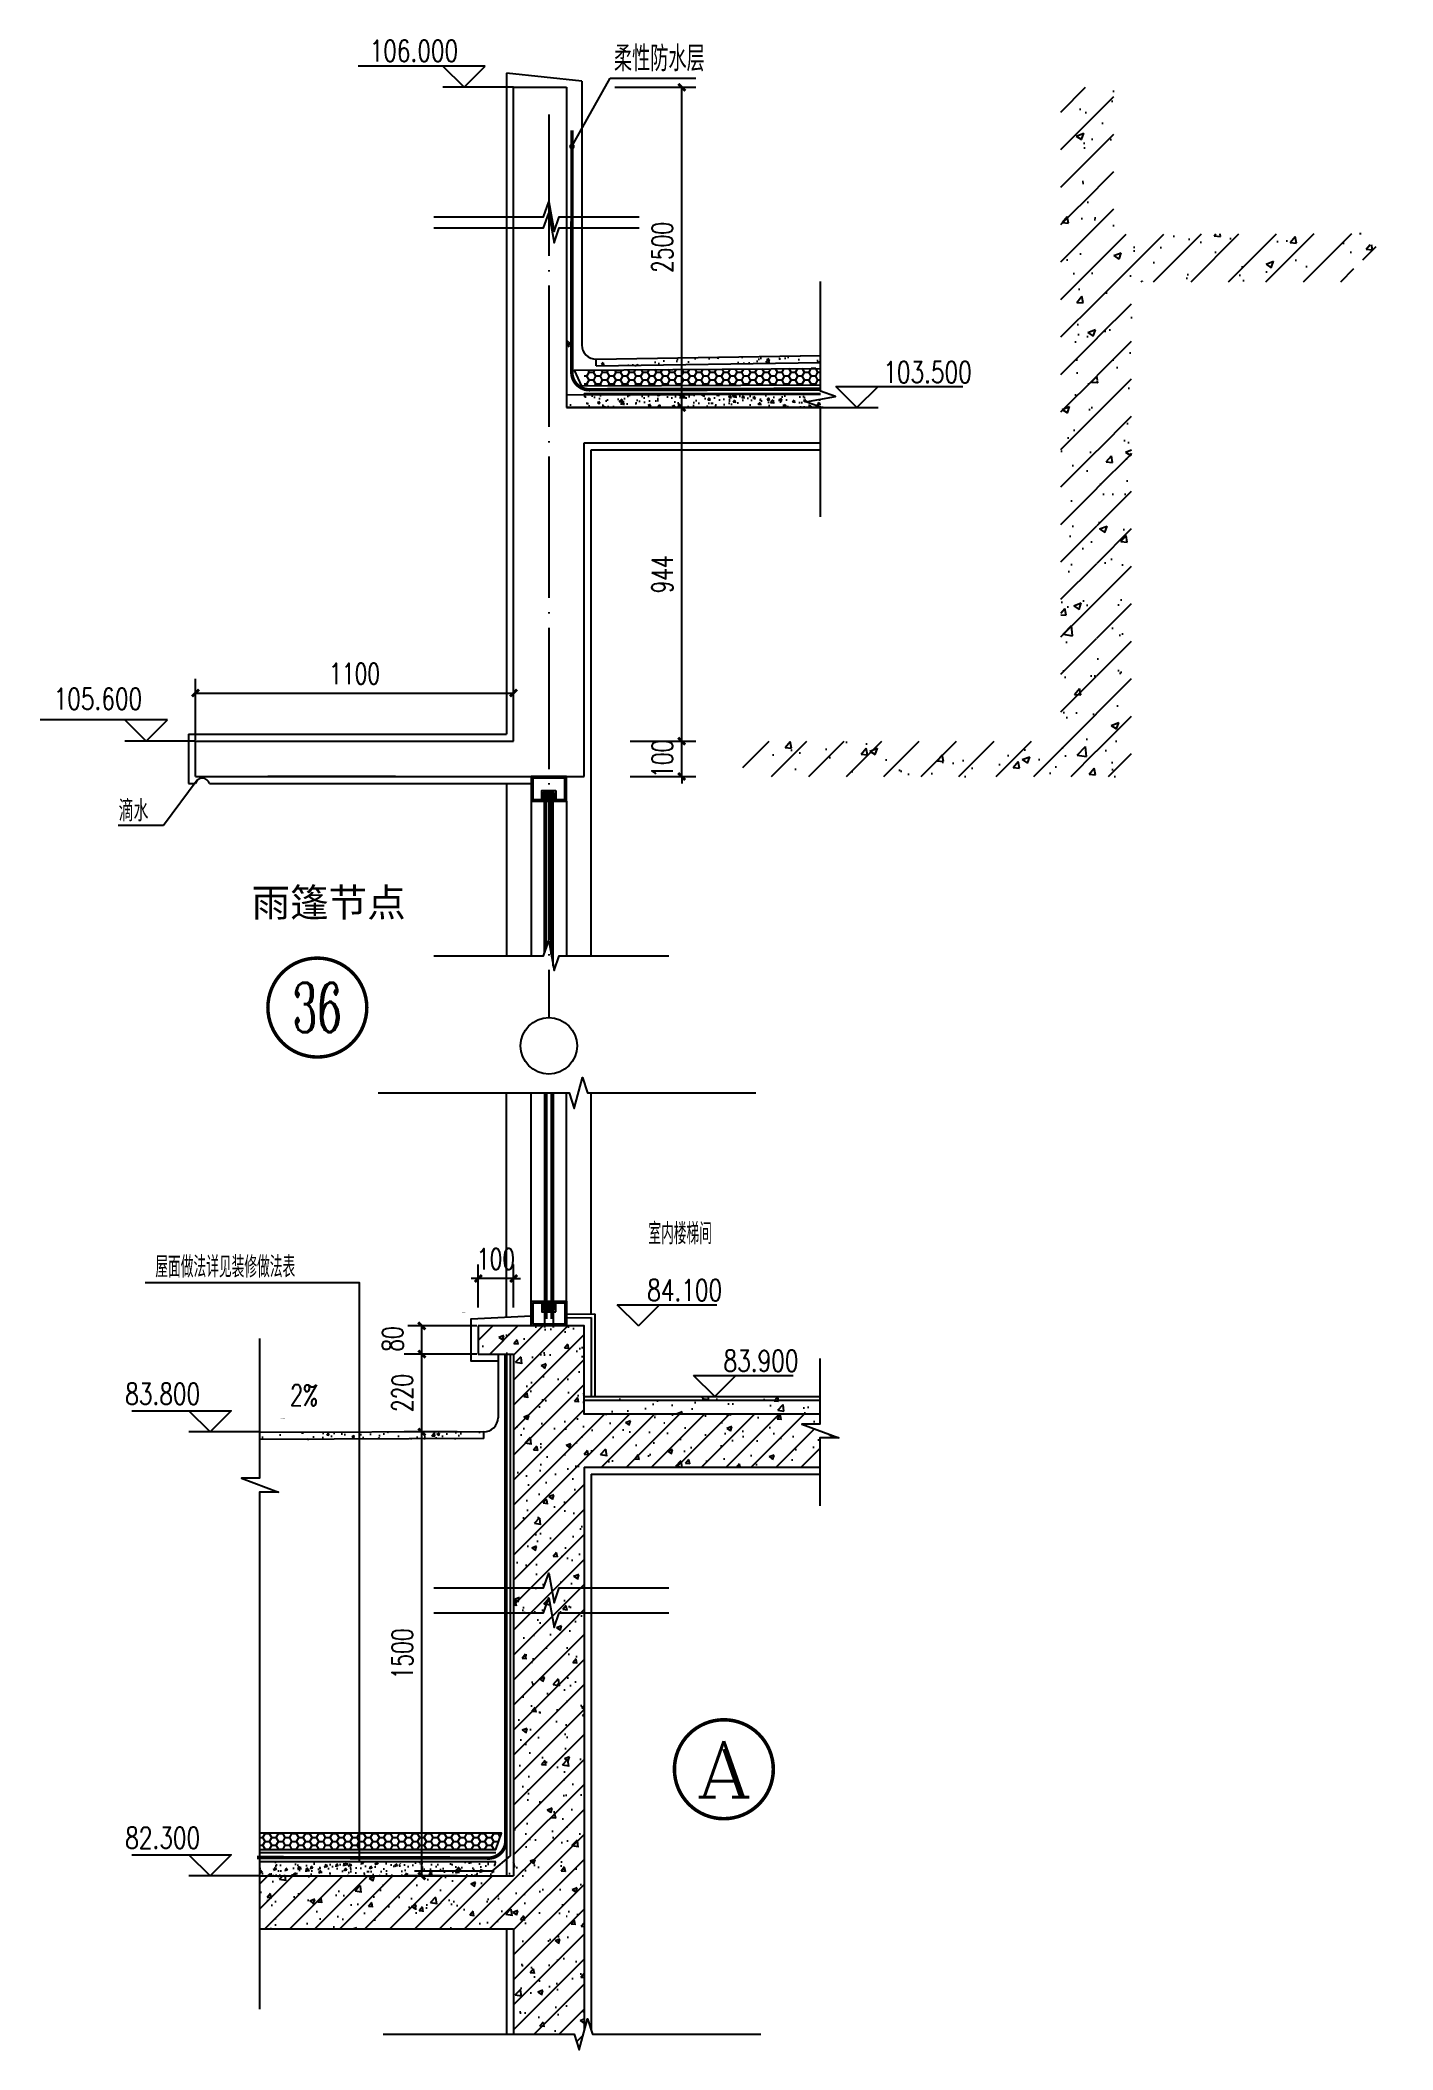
# Model space of a CAD drawing. Extents: x 1980812 to 2578970, y -669191 to 284498.
# Drawn here: x 2082098 to 2085927, y -518282 to -512595 of the extents above; entities that cross this region are included whole.
import ezdxf
from ezdxf.enums import TextEntityAlignment as Align

# ---------------------------------------------------------------- set-up
doc = ezdxf.new("R2010")
doc.units = 0
doc.header["$LTSCALE"] = 1000
doc.header["$MEASUREMENT"] = 0
for name, pattern in [('CONTINOUS', [0]), ('DASH', [0.35, 0.25, -0.1]), ('DOTE', [2.42, 2, -0.2, 0.02, -0.2])]:
    doc.linetypes.add(name, pattern=pattern)
for name, color, linetype in [('0-WALL', 7, 'Continuous'), ('0-填充(节点)', 181, 'Continuous'), ('0-节点(单玻铝板石材)', 31, 'Continuous'), ('0-节点填充', 200, 'Continuous'), ('AXIS', 3, 'Continuous'), ('BH', 191, 'Continuous'), ('DIM_ELEV', 3, 'Continuous'), ('DIM_IDEN', 3, 'Continuous'), ('DIM_LEAD', 3, 'Continuous'), ('DIM_SYMB', 3, 'Continuous'), ('dote', 1, 'DOTE'), ('PUB_DIM', 3, 'Continuous'), ('PUB_TEXT', 7, 'Continuous'), ('TEXT', 7, 'Continuous'), ('WALL', 4, 'Continuous'), ('WINDOW', 2, 'Continuous'), ('保温板', 20, 'Continuous'), ('玻璃雨蓬', 150, 'Continuous'), ('节点填充', 251, 'Continuous'), ('防水卷材', 6, 'DASH'), ('面层', 31, 'Continuous')]:
    doc.layers.add(name, color=color, linetype=linetype)
doc.styles.add('_HZTXT', font='TXT', dxfattribs={"width": 0.7, "bigfont": 'HZTXT'})
doc.styles.add('_TCH_DIM', font='SIMPLEX', dxfattribs={"bigfont": 'GBCBIG'})
doc.styles.add('_TCH_DIM_T3', font='SIMPLEX', dxfattribs={"width": 0.705882, "bigfont": 'GBCBIG'})
doc.styles.add('_TCH_LABEL', font='COMPLEX', dxfattribs={"bigfont": 'GBCBIG'})
doc.styles.add('COMP', font='COMPLEX.shx', dxfattribs={"bigfont": 'hztxt'})
doc.styles.add('DIM_FONT_T3', font='SIMPLEX', dxfattribs={"width": 0.705882, "bigfont": 'GBCBIG'})
doc.styles.add('FSJ-SHX', font='txtw.shx', dxfattribs={"width": 0.75, "bigfont": 'hztxtw.shx'})
doc.styles.add('HZTXT', font='simhei.ttf')
doc.styles.add('HZTXTW', font='txtw.shx', dxfattribs={"width": 0.6, "bigfont": 'hztxtw.shx'})
doc.dimstyles.new('_TCH_ARCH&&20', dxfattribs={"dimtxt": 59.5, "dimasz": 20, "dimexe": 40, "dimexo": 4, "dimgap": 25.25, "dimtad": 1, "dimdec": 0, "dimzin": 0, "dimdsep": 46, "dimtxsty": '_TCH_DIM_T3', "dimblk": 'ARCHTICK', "dimcen": 0.09, "dimclrt": 7, "dimazin": 2, "dimtfac": 1, "dimtdec": 0, "dimtix": 1, "dimtmove": 2, "dimatfit": 3, "dimfxl": 1, "dimtolj": 1, "dimtzin": 0, "dimarcsym": 0})
doc.dimstyles.new('_TCH_ARCH&&20$TCH&&100', dxfattribs={"dimtxt": 59.5, "dimasz": 20, "dimexe": 50, "dimexo": 60, "dimgap": 25.25, "dimtad": 1, "dimdec": 0, "dimzin": 0, "dimdsep": 46, "dimtxsty": 'DIM_FONT_T3', "dimblk": 'ARCHTICK', "dimcen": 0.09, "dimclrt": 7, "dimazin": 2, "dimtfac": 1, "dimtdec": 0, "dimtix": 1, "dimtmove": 2, "dimatfit": 3, "dimfxl": 1, "dimtolj": 1, "dimtzin": 0, "dimarcsym": 0})
pattern_1 = [(50, (-713216.475, -1213640.494), (71.7260183, -6.2752135), [7.5, -82.5]), (355, (-713216.475, -1213640.494), (-13.8751334, 75.2192134), [6, -66]), (100.4514, (-713210.5, -1213641.02), (57.8509382, 68.9439542), [6.374019, -70.1142112]), (46.1842, (-713216.475, -1213620.49), (106.7241049, -16.5519014), [11.25, -123.75]), (96.6356, (-713207.58, -1213621.87), (93.4662706, 97.411787), [9.561029, -105.1713]), (351.1842, (-713216.47, -1213620.49), (93.4661945, 97.41186), [9, -99]), (21, (-713206.475, -1213625.494), (59.6907052, -40.2618891), [7.5, -82.5]), (326, (-713206.475, -1213625.494), (24.3315332, 72.5150045), [6, -66]), (71.4514, (-713201.5, -1213628.85), (84.0222629, 32.2530497), [6.374019, -70.1142112]), (37.5, (-713216.475, -1213640.494), (1.21598553, 33.28938538), [0, -65.2, 0, -67, 0, -66.25]), (7.5, (-713216.475, -1213640.494), (26.30695374, 39.4411712), [0, -38.2, 0, -63.7, 0, -25.25]), (327.5, (-713238.775, -1213640.494), (53.38224362, -2.25548717), [0, -25, 0, -78, 0, -103.5]), (317.5, (-713248.775, -1213640.494), (58.3186169, 10.0104982), [0, -32.5, 0, -51.8, 0, -73.5])]

msp = doc.modelspace()

# ---------------------------------------------------------------- texts
at = {"layer": 'PUB_TEXT', "linetype": 'CONTINOUS', "style": '_TCH_DIM'}
msp.add_text('柔性防水层', height=71.49, dxfattribs=at).set_placement((2083722.1, -512683.1))
at = {"layer": 'PUB_TEXT', "style": 'HZTXT'}
msp.add_text('雨篷节点', height=80, dxfattribs=at).set_placement((2082696.5, -515075.6))
at = {"layer": 'PUB_TEXT', "style": '_TCH_DIM', "width": 0.705882}
msp.add_text('2%%%', height=59.5, rotation=359.0368, dxfattribs=at).set_placement((2082805, -516458.9))
at = {"layer": 'PUB_TEXT', "style": '_TCH_LABEL', "width": 1.166667}
msp.add_text('A', height=158.4, rotation=360, dxfattribs=at).set_placement((2083954.2, -517567.3), (2084112.6, -517567.3), align=Align.FIT)
at = {"layer": 'TEXT'}
for s, style, width, p in [('106.000', 'FSJ-SHX', 0.75, (2083030.6, -512655.3)), ('103.500', 'FSJ-SHX', 0.75, (2084484.6, -513564.5)), ('105.600', 'FSJ-SHX', 0.75, (2082136.1, -514489)), ('滴水', '_HZTXT', 0.7, (2082320.3, -514805.9))]:
    msp.add_text(s, height=60, dxfattribs=dict(at, style=style, width=width)).set_placement(p)
for s, style, width, p in [('室内楼梯间', 'HZTXTW', 0.6, (2083819.6, -516002.6)), ('屋面做法详见装修做法表', 'HZTXTW', 0.6, (2082424.1, -516096.6)), ('84.100', 'FSJ-SHX', 0.75, (2083816.5, -516162.4)), ('83.900', 'FSJ-SHX', 0.75, (2084032.5, -516362.4)), ('83.800', 'FSJ-SHX', 0.75, (2082338.8, -516455.9)), ('82.300', 'FSJ-SHX', 0.75, (2082338.8, -517712.4))]:
    msp.add_text(s, height=60, rotation=360, dxfattribs=dict(at, style=style, width=width)).set_placement(p)

# ---------------------------------------------------------------- blocks, each defined once
blk = doc.blocks.new('_INDEX1')
at = {"const_width": 0.035}
blk.add_lwpolyline([(-0.5, 0, 1), (0.5, 0, 1)], format="xyb", close=True, dxfattribs=at)
at = {"style": 'COMP', "width": 2.333333}
blk.add_attdef('1', text='', height=0.5, dxfattribs=at).set_placement((-0.25, -0.25), (0.25, -0.25), align=Align.FIT)
blk = doc.blocks.new('_ArchTick')
at = {"color": 0, "linetype": 'ByBlock', "const_width": 0.4}
blk.add_lwpolyline([(-0.5, -0.5), (0.5, 0.5)], dxfattribs=at)
blk = doc.blocks.new('*D2814')
at = {"layer": 'Defpoints', "color": 0, "transparency": 16777216}
for p in [(2083764.2, -513634.8), (2083914.2, -513634.8), (2083764.2, -514578.8)]:
    blk.add_point(p, dxfattribs=at)
at = {"layer": 'PUB_DIM', "color": 0, "lineweight": -2, "transparency": 16777216}
for p, q in [((2083768.2, -513634.8), (2083954.2, -513634.8)), ((2083914.2, -514578.8), (2083914.2, -513634.8)), ((2083768.2, -514578.8), (2083954.2, -514578.8))]:
    blk.add_line(p, q, dxfattribs=at)
at = {"layer": 'PUB_DIM', "color": 0, "lineweight": -2, "transparency": 16777216, "xscale": 20, "yscale": 20, "zscale": 20}
for p, rotation in [((2083914.2, -513634.8), 90), ((2083914.2, -514578.8), 270)]:
    blk.add_blockref('_ArchTick', p, dxfattribs=dict(at, rotation=rotation))
at = {"layer": 'PUB_DIM', "color": 7, "transparency": 16777216, "insert": (2083859.2, -514106.8), "char_height": 59.5, "attachment_point": 5, "rotation": 90, "style": '_TCH_DIM_T3'}
blk.add_mtext('\\A1;944', dxfattribs=at)
blk = doc.blocks.new('*D2815')
at = {"layer": 'Defpoints', "color": 0, "transparency": 16777216}
for p in [(2083764.2, -514578.8), (2083914.2, -514578.8), (2083764.2, -514678.8)]:
    blk.add_point(p, dxfattribs=at)
at = {"layer": 'PUB_DIM', "color": 0, "lineweight": -2, "transparency": 16777216}
for p, q in [((2083768.2, -514578.8), (2083954.2, -514578.8)), ((2083914.2, -514578.8), (2083914.2, -514558.8)), ((2083914.2, -514678.8), (2083914.2, -514578.8)), ((2083768.2, -514678.8), (2083954.2, -514678.8)), ((2083914.2, -514678.8), (2083914.2, -514698.8))]:
    blk.add_line(p, q, dxfattribs=at)
at = {"layer": 'PUB_DIM', "color": 0, "lineweight": -2, "transparency": 16777216, "xscale": 20, "yscale": 20, "zscale": 20}
for p, rotation in [((2083914.2, -514578.8), 270), ((2083914.2, -514678.8), 90)]:
    blk.add_blockref('_ArchTick', p, dxfattribs=dict(at, rotation=rotation))
at = {"layer": 'PUB_DIM', "color": 7, "transparency": 16777216, "insert": (2083859.2, -514628.8), "char_height": 59.5, "attachment_point": 5, "rotation": 90, "style": '_TCH_DIM_T3'}
blk.add_mtext('\\A1;100', dxfattribs=at)
blk = doc.blocks.new('*D2816')
at = {"layer": 'Defpoints', "color": 0, "transparency": 16777216}
for p in [(2083438, -514442.6), (2082538, -514578.8), (2083438, -514578.8)]:
    blk.add_point(p, dxfattribs=at)
at = {"layer": 'PUB_DIM', "color": 0, "lineweight": -2, "transparency": 16777216}
for p, q in [((2082538, -514574.8), (2082538, -514402.6)), ((2083438, -514574.8), (2083438, -514402.6)), ((2082538, -514442.6), (2083438, -514442.6))]:
    blk.add_line(p, q, dxfattribs=at)
at = {"layer": 'PUB_DIM', "color": 0, "lineweight": -2, "transparency": 16777216, "xscale": 20, "yscale": 20, "zscale": 20, "rotation": 180}
blk.add_blockref('_ArchTick', (2082538, -514442.6), dxfattribs=at)
at = {"layer": 'PUB_DIM', "color": 0, "lineweight": -2, "transparency": 16777216, "xscale": 20, "yscale": 20, "zscale": 20}
blk.add_blockref('_ArchTick', (2083438, -514442.6), dxfattribs=at)
at = {"layer": 'PUB_DIM', "color": 7, "transparency": 16777216, "insert": (2082988, -514387.6), "char_height": 59.5, "attachment_point": 5, "style": '_TCH_DIM_T3'}
blk.add_mtext('\\A1;1100', dxfattribs=at)
blk = doc.blocks.new('*D2817')
at = {"layer": 'Defpoints', "color": 0, "transparency": 16777216}
for p in [(2083720.7, -512728.6), (2083914.2, -512728.6), (2083720.7, -513634.8)]:
    blk.add_point(p, dxfattribs=at)
at = {"layer": 'PUB_DIM', "color": 0, "lineweight": -2, "transparency": 16777216}
for p, q in [((2083724.7, -512728.6), (2083954.2, -512728.6)), ((2083914.2, -513634.8), (2083914.2, -512728.6)), ((2083724.7, -513634.8), (2083954.2, -513634.8))]:
    blk.add_line(p, q, dxfattribs=at)
at = {"layer": 'PUB_DIM', "color": 0, "lineweight": -2, "transparency": 16777216, "xscale": 20, "yscale": 20, "zscale": 20}
for p, rotation in [((2083914.2, -512728.6), 90), ((2083914.2, -513634.8), 270)]:
    blk.add_blockref('_ArchTick', p, dxfattribs=dict(at, rotation=rotation))
at = {"layer": 'PUB_DIM', "color": 7, "transparency": 16777216, "insert": (2083859.2, -513181.7), "char_height": 59.5, "attachment_point": 5, "rotation": 90, "style": '_TCH_DIM_T3'}
blk.add_mtext('\\A1;2500', dxfattribs=at)
blk = doc.blocks.new('*D2810')
at = {"layer": 'Defpoints', "color": 0, "transparency": 16777216}
for p in [(2083178.4, -516233.5), (2083338.1, -516233.5), (2083338.1, -516313.5)]:
    blk.add_point(p, dxfattribs=at)
at = {"layer": 'PUB_DIM', "color": 0, "lineweight": -2, "transparency": 16777216}
for p, q in [((2083334.1, -516233.5), (2083138.4, -516233.5)), ((2083178.4, -516313.5), (2083178.4, -516233.5)), ((2083334.1, -516313.5), (2083138.4, -516313.5))]:
    blk.add_line(p, q, dxfattribs=at)
at = {"layer": 'PUB_DIM', "color": 0, "lineweight": -2, "transparency": 16777216, "xscale": 20, "yscale": 20, "zscale": 20}
for p, rotation in [((2083178.4, -516233.5), 89.99475519582037), ((2083178.4, -516313.5), 269.9947551958204)]:
    blk.add_blockref('_ArchTick', p, dxfattribs=dict(at, rotation=rotation))
at = {"layer": 'PUB_DIM', "color": 7, "transparency": 16777216, "insert": (2083095.6, -516270.7), "char_height": 59.5, "attachment_point": 5, "rotation": 89.9948, "style": '_TCH_DIM_T3'}
blk.add_mtext('\\A1;80', dxfattribs=at)
blk = doc.blocks.new('*D2811')
at = {"layer": 'Defpoints', "color": 0, "transparency": 16777216}
for p in [(2083338.1, -516099.4), (2083338.1, -516185.3), (2083438.1, -516185.4)]:
    blk.add_point(p, dxfattribs=at)
at = {"layer": 'PUB_DIM', "color": 0, "lineweight": -2, "transparency": 16777216}
for p, q in [((2083338.1, -516181.3), (2083338.1, -516059.4)), ((2083438.1, -516181.4), (2083438.1, -516059.4)), ((2083338.1, -516099.4), (2083318.1, -516099.4)), ((2083438.1, -516099.4), (2083338.1, -516099.4)), ((2083438.1, -516099.4), (2083458.1, -516099.4))]:
    blk.add_line(p, q, dxfattribs=at)
at = {"layer": 'PUB_DIM', "color": 0, "lineweight": -2, "transparency": 16777216, "xscale": 20, "yscale": 20, "zscale": 20}
for p, rotation in [((2083338.1, -516099.4), 359.9925074209257), ((2083438.1, -516099.4), 179.9925074209257)]:
    blk.add_blockref('_ArchTick', p, dxfattribs=dict(at, rotation=rotation))
at = {"layer": 'PUB_DIM', "color": 7, "transparency": 16777216, "insert": (2083388.1, -516044.4), "char_height": 59.5, "attachment_point": 5, "rotation": 359.9925, "style": '_TCH_DIM_T3'}
blk.add_mtext('\\A1;100', dxfattribs=at)
blk = doc.blocks.new('*D2812')
at = {"layer": 'Defpoints', "color": 0, "transparency": 16777216}
for p in [(2083178.5, -516533.5), (2083338.1, -516533.5), (2083338.1, -517790)]:
    blk.add_point(p, dxfattribs=at)
at = {"layer": 'PUB_DIM', "color": 0, "lineweight": -2, "transparency": 16777216}
for p, q in [((2083278.1, -516533.5), (2083128.5, -516533.5)), ((2083178.4, -517790), (2083178.5, -516533.5)), ((2083278.1, -517790), (2083128.4, -517790))]:
    blk.add_line(p, q, dxfattribs=at)
at = {"layer": 'PUB_DIM', "color": 0, "lineweight": -2, "transparency": 16777216, "xscale": 20, "yscale": 20, "zscale": 20}
for p, rotation in [((2083178.5, -516533.5), 89.99850807985423), ((2083178.4, -517790), 269.9985080798542)]:
    blk.add_blockref('_ArchTick', p, dxfattribs=dict(at, rotation=rotation))
at = {"layer": 'PUB_DIM', "color": 7, "transparency": 16777216, "insert": (2083123.4, -517161.7), "char_height": 59.5, "attachment_point": 5, "rotation": 89.9985, "style": 'DIM_FONT_T3'}
blk.add_mtext('\\A1;1500', dxfattribs=at)
blk = doc.blocks.new('*D2813')
at = {"layer": 'Defpoints', "color": 0, "transparency": 16777216}
for p in [(2083178.5, -516313.5), (2083338.1, -516313.5), (2083338.1, -516533.5)]:
    blk.add_point(p, dxfattribs=at)
at = {"layer": 'PUB_DIM', "color": 0, "lineweight": -2, "transparency": 16777216}
for p, q in [((2083278.1, -516313.5), (2083128.5, -516313.5)), ((2083178.5, -516533.5), (2083178.5, -516313.5)), ((2083278.1, -516533.5), (2083128.5, -516533.5))]:
    blk.add_line(p, q, dxfattribs=at)
at = {"layer": 'PUB_DIM', "color": 0, "lineweight": -2, "transparency": 16777216, "xscale": 20, "yscale": 20, "zscale": 20}
for p, rotation in [((2083178.5, -516313.5), 89.99850807982345), ((2083178.5, -516533.5), 269.9985080798235)]:
    blk.add_blockref('_ArchTick', p, dxfattribs=dict(at, rotation=rotation))
at = {"layer": 'PUB_DIM', "color": 7, "transparency": 16777216, "insert": (2083123.5, -516423.5), "char_height": 59.5, "attachment_point": 5, "rotation": 89.9985, "style": 'DIM_FONT_T3'}
blk.add_mtext('\\A1;220', dxfattribs=at)

# ---------------------------------------------------------------- dimensions: what is measured, and where the dimension line sits
at = {"layer": 'PUB_DIM'}
for p1, p2, distance, text, dimstyle, picture, middle in [((2083720.7, -513634.8), (2083720.7, -512728.6), -193.4, '2500', '_TCH_ARCH&&20', '*D2817', (2083859.2, -513181.7)), ((2082538, -514578.8), (2083438, -514578.8), 136.2, '1100', '_TCH_ARCH&&20', '*D2816', (2082988, -514387.6)), ((2083338.1, -516533.5), (2083338.1, -516313.5), 159.6, '220', '_TCH_ARCH&&20$TCH&&100', '*D2813', (2083123.5, -516423.5)), ((2083338.1, -517790), (2083338.1, -516533.5), 159.6, '1500', '_TCH_ARCH&&20$TCH&&100', '*D2812', (2083123.4, -517161.7))]:
    dim = msp.add_aligned_dim(p1=p1, p2=p2, distance=distance, text=text, dimstyle=dimstyle, dxfattribs=at)
    dim.commit()
    dim.dimension.update_dxf_attribs({"geometry": picture, "text_midpoint": middle})
for p1, p2, distance, picture, middle in [((2083764.2, -514578.8), (2083764.2, -513634.8), -150, '*D2814', (2083859.2, -514106.8)), ((2083764.2, -514678.8), (2083764.2, -514578.8), -150, '*D2815', (2083859.2, -514628.8)), ((2083438.1, -516185.4), (2083338.1, -516185.3), -86, '*D2811', (2083388.1, -516044.4))]:
    dim = msp.add_aligned_dim(p1=p1, p2=p2, distance=distance, dimstyle='_TCH_ARCH&&20', dxfattribs=at)
    dim.commit()
    dim.dimension.update_dxf_attribs({"geometry": picture, "text_midpoint": middle})
dim = msp.add_linear_dim(base=(2083178.4, -516233.5), p1=(2083338.1, -516313.5), p2=(2083338.1, -516233.5), angle=89.9948, dimstyle='_TCH_ARCH&&20', dxfattribs=at)
dim.commit()
dim.dimension.update_dxf_attribs({"geometry": '*D2810', "text_midpoint": (2083095.6, -516270.7), "dimtype": 161})

# ---------------------------------------------------------------- hatches: boundary and pattern name
at = {"layer": '0-填充(节点)'}
h = msp.add_hatch(dxfattribs=at)
h.set_pattern_fill('钢筋混凝土', color=256, scale=20)
h.set_pattern_definition([(45, (-653923.69, -526933.165), (-35.35533905, 35.3553391), []), (50, (-653923.69, -526933.16), (143.4520365, -12.550427), [15, -165]), (355, (-653923.69, -526933.16), (-27.750267, 150.438427), [12, -132]), (100.4514, (-653911.73, -526934.21), (115.7018764, 137.8879084), [12.748038, -140.2284224]), (46.1842, (-653923.69, -526893.16), (213.44821, -33.103803), [22.5, -247.5]), (96.6356, (-653905.9, -526895.92), (186.932541, 194.823574), [19.122058, -210.3426]), (351.1842, (-653923.69, -526893.16), (186.932389, 194.82372), [18, -198]), (21, (-653903.69, -526903.16), (119.3814104, -80.523778), [15, -165]), (326, (-653903.69, -526903.16), (48.6630664, 145.030009), [12, -132]), (71.4514, (-653893.74, -526909.87), (168.044526, 64.506099), [12.748038, -140.2284224]), (37.5, (-653923.69, -526933.165), (2.4319711, 66.5787708), [0, -130.4, 0, -134, 0, -132.5]), (7.5, (-653923.69, -526933.165), (52.6139075, 78.8823424), [0, -76.4, 0, -127.4, 0, -50.5]), (327.5, (-653968.29, -526933.165), (106.7644872, -4.5109744), [0, -50, 0, -156, 0, -207]), (317.5, (-653988.29, -526933.16), (116.637234, 20.0209964), [0, -65, 0, -103.6, 0, -147])])
h.paths.add_polyline_path([(2084305.3, -516550.6), (2084359.2, -516550.6), (2084254.1, -516511.4), (2084305.3, -516511.4), (2084305.3, -516483.5), (2083638, -516483.5), (2083638, -516233.5), (2083338.1, -516233.5), (2083338.1, -516313.5), (2083438.1, -516313.5), (2083438.1, -517790), (2082718.8, -517790), (2082718.8, -517940), (2083438.1, -517940), (2083438.1, -518238.1), (2083609.4, -518238.1), (2083623.4, -518282.1), (2083637.9, -518228.8), (2083637.9, -516633.5), (2084305.3, -516633.5)])
at = {"layer": '0-节点填充'}
h = msp.add_hatch(dxfattribs=at)
h.set_pattern_fill('混凝土', color=256, scale=20, style=0)
h.set_pattern_definition([(50, (2049869.74, -589077.94), (143.45204, -12.55043), [15, -165]), (355, (2049869.74, -589077.94), (-27.75027, 150.43843), [12, -132]), (100.4514, (2049881.7, -589078.99), (115.70188, 137.8879), [12.74804, -140.22842]), (46.1842, (2049869.74, -589037.94), (213.4482, -33.1038), [22.5, -247.5]), (96.6356, (2049887.53, -589040.7), (186.93254, 194.8236), [19.12206, -210.3426]), (351.1842, (2049869.74, -589037.94), (186.9324, 194.8237), [18, -198]), (21, (2049889.74, -589047.94), (119.38141, -80.52378), [15, -165]), (326, (2049889.74, -589047.94), (48.66307, 145.03), [12, -132]), (71.4514, (2049899.69, -589054.65), (168.04453, 64.5061), [12.74804, -140.22842]), (37.5, (2049869.74, -589077.94), (2.43197, 66.57877), [0, -130.4, 0, -134, 0, -132.5]), (7.5, (2049869.74, -589077.94), (52.61391, 78.88234), [0, -76.4, 0, -127.4, 0, -50.5]), (327.5, (2049825.14, -589077.94), (106.764487, -4.510974), [0, -50, 0, -156, 0, -207]), (317.5, (2049805.14, -589077.94), (116.63723, 20.021), [0, -65, 0, -103.6, 0, -147])])
h.paths.add_polyline_path([(2083638, -516436), (2084305.3, -516436), (2084305.3, -516483.5), (2083638, -516483.5)])
at = {"layer": 'BH'}
h = msp.add_hatch(dxfattribs=at)
h.set_pattern_fill('钢筋混凝土', color=256, scale=30, style=0)
h.set_pattern_definition([(45, (1962914.47, -513532.14), (-53.03301, 53.03301), []), (50, (1962914.47, -513532.14), (215.17805, -18.82564), [22.5, -247.5]), (355, (1962914.47, -513532.14), (-41.6254, 225.65764), [18, -198]), (100.4514, (1962932.4, -513533.7), (173.5528, 206.83186), [19.12206, -210.34263]), (46.1842, (1962914.47, -513472.14), (320.1723, -49.6557), [33.75, -371.25]), (96.6356, (1962941.15, -513476.28), (280.3988, 292.2354), [28.6831, -315.5139]), (351.1842, (1962914.47, -513472.14), (280.3986, 292.2356), [27, -297]), (21, (1962944.47, -513487.14), (179.07212, -120.78567), [22.5, -247.5]), (326, (1962944.47, -513487.14), (72.9946, 217.545), [18, -198]), (71.4514, (1962959.4, -513497.2), (252.0668, 96.75915), [19.12206, -210.34263]), (37.5, (1962914.47, -513532.14), (3.647957, 99.868156), [0, -195.6, 0, -201, 0, -198.75]), (7.5, (1962914.47, -513532.14), (78.92086, 118.32351), [0, -114.6, 0, -191.1, 0, -75.75]), (327.5, (1962847.57, -513532.14), (160.14673, -6.76646), [0, -75, 0, -234, 0, -310.5]), (317.5, (1962817.57, -513532.14), (174.95585, 30.0315), [0, -97.5, 0, -155.4, 0, -220.5])])
h.paths.add_polyline_path([(2085187.5, -513278.8), (2085856.7, -513278.8), (2085856.7, -513254.3), (2085786.3, -513231.9), (2085927.1, -513193.5), (2085856.7, -513171.1), (2085856.7, -513142.1), (2085137.5, -513144.2), (2085137.5, -512728.6), (2085110.9, -512728.6), (2085093.5, -512728.6), (2085088.2, -514678.8), (2085137.5, -514678.8), (2085187.5, -514678.8)])
h.paths.add_polyline_path([(2085047.7, -512728.6), (2085020.9, -512728.6), (2085004, -512728.6), (2084987.5, -512728.6), (2084987.5, -514578.8), (2084087.5, -514578.8), (2084087.5, -514678.8), (2085087.5, -514678.8), (2085093.5, -512728.6), (2085073.7, -512728.6)])
h = msp.add_hatch(dxfattribs=at)
h.set_pattern_fill('混凝土', color=256, scale=10, style=0)
h.set_pattern_definition(pattern_1)
h.paths.add_polyline_path([(2084307.2, -513507), (2084307.2, -513487.9), (2083681.9, -513498), (2083681.9, -513517.1)])
h = msp.add_hatch(dxfattribs=at)
h.set_pattern_fill('混凝土', color=256, scale=10, style=0)
h.set_pattern_definition(pattern_1)
h.paths.add_polyline_path([(2084307.2, -513634.8), (2084307.2, -513598.1), (2083598, -513600.2), (2083598, -513634.8)])
h = msp.add_hatch(dxfattribs=at)
h.set_pattern_fill('混凝土', color=256, scale=10, style=0)
h.set_pattern_definition([(50, (-706771.165, -1210563.44), (71.7260183, -6.2752135), [7.5, -82.5]), (355, (-706771.165, -1210563.44), (-13.8751334, 75.2192134), [6, -66]), (100.4514, (-706765.19, -1210563.964), (57.8509382, 68.9439542), [6.374019, -70.1142112]), (46.1842, (-706771.165, -1210543.44), (106.7241049, -16.5519014), [11.25, -123.75]), (96.6356, (-706762.27, -1210544.82), (93.4662706, 97.411787), [9.561029, -105.1713]), (351.1842, (-706771.17, -1210543.44), (93.4661945, 97.41186), [9, -99]), (21, (-706761.165, -1210548.44), (59.6907052, -40.2618891), [7.5, -82.5]), (326, (-706761.165, -1210548.44), (24.3315332, 72.5150045), [6, -66]), (71.4514, (-706756.19, -1210551.8), (84.0222629, 32.2530497), [6.374019, -70.1142112]), (37.5, (-706771.165, -1210563.442), (1.21598553, 33.28938538), [0, -65.2, 0, -67, 0, -66.25]), (7.5, (-706771.165, -1210563.44), (26.30695374, 39.4411712), [0, -38.2, 0, -63.7, 0, -25.25]), (327.5, (-706793.465, -1210563.442), (53.38224362, -2.25548717), [0, -25, 0, -78, 0, -103.5]), (317.5, (-706803.465, -1210563.44), (58.3186169, 10.0104982), [0, -32.5, 0, -51.8, 0, -73.5])])
h.paths.add_polyline_path([(2084307.2, -513634.8), (2084307.2, -513594.8), (2083638, -513594.8), (2083638, -513634.8)])
h.paths.add_polyline_path([(2083935.2, -513663.9), (2083935.2, -513575.7), (2084025.2, -513575.7), (2084025.2, -513663.9)], flags=9)
h = msp.add_hatch(dxfattribs=at)
h.set_pattern_fill('混凝土', color=256, scale=10, style=0)
h.set_pattern_definition([(50, (1962529.135, -514298.95), (71.726018, -6.275214), [7.5, -82.5]), (355, (1962529.135, -514298.95), (-13.875133, 75.219213), [6, -66]), (100.4514, (1962535.11, -514299.475), (57.85094, 68.943954), [6.37402, -70.11421]), (46.1842, (1962529.135, -514278.95), (106.724105, -16.5519), [11.25, -123.75]), (96.6356, (1962538.03, -514280.33), (93.46627, 97.41179), [9.56103, -105.1713]), (351.1842, (1962529.13, -514278.95), (93.46619, 97.41186), [9, -99]), (21, (1962539.135, -514283.95), (59.690705, -40.26189), [7.5, -82.5]), (326, (1962539.135, -514283.95), (24.331533, 72.515005), [6, -66]), (71.4514, (1962544.11, -514287.31), (84.022263, 32.25305), [6.37402, -70.11421]), (37.5, (1962529.135, -514298.952), (1.2159855, 33.2893854), [0, -65.2, 0, -67, 0, -66.25]), (7.5, (1962529.135, -514298.952), (26.306954, 39.441171), [0, -38.2, 0, -63.7, 0, -25.25]), (327.5, (1962506.835, -514298.952), (53.3822436, -2.255487), [0, -25, 0, -78, 0, -103.5]), (317.5, (1962496.835, -514298.95), (58.318617, 10.010498), [0, -32.5, 0, -51.8, 0, -73.5])])
h.paths.add_polyline_path([(2083002.2, -516553.7), (2083002.2, -516534.6), (2082718.8, -516535.5), (2082718.8, -516554.6)])
h.paths.add_polyline_path([(2083002.2, -516534.6), (2083002.2, -516553.7), (2083354.2, -516552.6), (2083354.2, -516533.5)])
h = msp.add_hatch(dxfattribs=at)
h.set_pattern_fill('混凝土', color=256, scale=10, style=0)
h.set_pattern_definition([(130, (4873797.224, -1214718.64), (-71.7260183, -6.2752135), [7.5, -82.5]), (185, (4873797.224, -1214718.64), (13.8751334, 75.2192134), [6, -66]), (79.5486, (4873791.25, -1214719.165), (-57.8509382, 68.9439542), [6.374019, -70.1142112]), (133.8158, (4873797.22, -1214698.64), (-106.724105, -16.5519014), [11.25, -123.75]), (83.3644, (4873788.33, -1214700.02), (-93.4662705, 97.411787), [9.561029, -105.1713]), (188.8158, (4873797.22, -1214698.64), (-93.4661945, 97.41186), [9, -99]), (159, (4873787.224, -1214703.64), (-59.6907052, -40.261889), [7.5, -82.5]), (214, (4873787.224, -1214703.64), (-24.3315332, 72.5150045), [6, -66]), (108.5486, (4873782.25, -1214707), (-84.0222629, 32.2530497), [6.374019, -70.1142112]), (142.5, (4873797.224, -1214718.642), (-1.21598553, 33.28938538), [0, -65.2, 0, -67, 0, -66.25]), (172.5, (4873797.224, -1214718.642), (-26.30695374, 39.4411712), [0, -38.2, 0, -63.7, 0, -25.25]), (212.5, (4873819.524, -1214718.642), (-53.38224362, -2.25548717), [0, -25, 0, -78, 0, -103.5]), (222.5, (4873829.524, -1214718.64), (-58.3186169, 10.01049824), [0, -32.5, 0, -51.8, 0, -73.5])])
h.paths.add_polyline_path([(2082718.8, -517790), (2082718.8, -517750), (2083388.1, -517750), (2083388.1, -517790)])
h.paths.add_polyline_path([(2083090.9, -517819.1), (2083090.9, -517730.9), (2083000.9, -517730.9), (2083000.9, -517819.1)], flags=9)
h = msp.add_hatch(dxfattribs=at)
h.set_pattern_fill('混凝土', color=256, scale=10, style=0)
h.set_pattern_definition([(130, (4880242.534, -1217795.695), (-71.7260183, -6.2752135), [7.5, -82.5]), (185, (4880242.53, -1217795.695), (13.8751334, 75.2192134), [6, -66]), (79.5486, (4880236.556, -1217796.22), (-57.8509382, 68.9439542), [6.374019, -70.1142112]), (133.8158, (4880242.53, -1217775.695), (-106.724105, -16.5519014), [11.25, -123.75]), (83.3644, (4880233.64, -1217777.07), (-93.4662705, 97.411787), [9.561029, -105.1713]), (188.8158, (4880242.53, -1217775.7), (-93.4661945, 97.41186), [9, -99]), (159, (4880232.534, -1217780.695), (-59.6907052, -40.261889), [7.5, -82.5]), (214, (4880232.53, -1217780.695), (-24.3315332, 72.5150045), [6, -66]), (108.5486, (4880227.56, -1217784.05), (-84.0222629, 32.2530497), [6.374019, -70.1142112]), (142.5, (4880242.534, -1217795.695), (-1.21598553, 33.28938538), [0, -65.2, 0, -67, 0, -66.25]), (172.5, (4880242.534, -1217795.695), (-26.30695374, 39.4411712), [0, -38.2, 0, -63.7, 0, -25.25]), (212.5, (4880264.834, -1217795.695), (-53.38224362, -2.25548717), [0, -25, 0, -78, 0, -103.5]), (222.5, (4880274.834, -1217795.695), (-58.3186169, 10.01049824), [0, -32.5, 0, -51.8, 0, -73.5])])
h.paths.add_polyline_path([(2082718.8, -517790), (2082718.8, -517753.3), (2083428.1, -517755.4), (2083428.1, -517790)])
at = {"layer": 'WINDOW'}
h = msp.add_hatch(dxfattribs=at)
h.set_pattern_fill('ANSI37', color=256, scale=2, style=0)
h.set_pattern_definition([(315, (2264074.692, -555540.3822), (-2.24506403, -2.24506403), []), (225, (2264074.692, -555540.3822), (-2.24506403, 2.24506403), [])])
h.paths.add_polyline_path([(2083531.5, -514748.8), (2083544.5, -514748.8), (2083544.5, -514723.8), (2083531.5, -514723.8)])
h = msp.add_hatch(dxfattribs=at)
h.set_pattern_fill('ANSI37', color=256, scale=2, style=0)
h.set_pattern_definition([(45, (2264074.7902, -475371.923), (-2.24506403, 2.24506403), []), (135, (2264074.7902, -475371.923), (-2.24506403, -2.24506403), [])])
h.paths.add_polyline_path([(2083531.6, -516163.5), (2083544.6, -516163.5), (2083544.6, -516188.5), (2083531.6, -516188.5)])
at = {"layer": '保温板'}
h = msp.add_hatch(dxfattribs=at)
h.set_pattern_fill('HONEY', color=256, scale=8, style=0)
h.set_pattern_definition([(180, (2301920.6, -976495.909), (-19.05, 10.99852), [12.7, -25.4]), (60, (2301920.6, -976495.909), (19.04999772, 10.99852394), [12.7, -25.4]), (120, (2301920.6, -976495.909), (-2.28e-06, 21.99704394), [-25.4, 12.7])])
h.paths.add_polyline_path([(2084307.2, -513571), (2084307.2, -513523.9), (2083653, -513528.9), (2083653, -513529.2), (2083638, -513529.2), (2083638, -513567.9), (2083640.9, -513574.3)])
h = msp.add_hatch(dxfattribs=at)
h.set_pattern_fill('HONEY', color=256, scale=8, style=0)
h.set_pattern_definition([(360, (1962529.135, -515404.735), (19.05, 10.99852), [12.7, -25.4]), (120, (1962529.135, -515404.735), (-19.0499977, 10.9985239), [12.7, -25.4]), (60, (1962529.135, -515404.735), (2.3e-06, 21.9970439), [-25.4, 12.7])])
h.paths.add_polyline_path([(2082718.8, -517669.4), (2082718.8, -517714.8), (2083002.2, -517714.8), (2083002.2, -517669.4)])
h.paths.add_polyline_path([(2083388.1, -517714.8), (2083404, -517669.4), (2083002.2, -517669.4), (2083002.2, -517714.8)])

# ---------------------------------------------------------------- linework, layer by layer
at = {"color": 3, "linetype": 'Continuous'}
for points in [[(2082718.8, -516269.5), (2082718.8, -516664.8), (2082667.6, -516664.8), (2082772.8, -516704), (2082718.8, -516704), (2082718.8, -518167.5)], [(2084305.3, -516325.9), (2084305.3, -516511.4), (2084254.1, -516511.4), (2084359.2, -516550.6), (2084305.3, -516550.6), (2084305.3, -516742.7)]]:
    msp.add_lwpolyline(points, dxfattribs=at)
at = {"layer": '0-WALL'}
for p, q in [((2083428.9, -516313.5), (2083428.9, -517733.6)), ((2083377, -517776.3), (2083157.7, -517776.3)), ((2083428.9, -517733.6), (2083377, -517776.3))]:
    msp.add_line(p, q, dxfattribs=at)
at = {"layer": '0-节点(单玻铝板石材)'}
for p, q in [((2083418.1, -516208.5), (2083418.1, -515574.3)), ((2083658.1, -516199.9), (2083658.1, -515574.3)), ((2083588.1, -516200.6), (2083668.1, -516199.8)), ((2083588.1, -516210.7), (2083658.1, -516209.9)), ((2083658.1, -516209.9), (2083658, -516433.5)), ((2083668.1, -516199.8), (2083668, -516433.5)), ((2083394.2, -516313.5), (2083394.2, -516493.5)), ((2083638, -516433.5), (2084305.3, -516433.5)), ((2083638, -516443.5), (2084305.3, -516443.5)), ((2083354.2, -516533.5), (2082718.8, -516535.5)), ((2083354.2, -516552.6), (2082718.8, -516554.6)), ((2083354.2, -516552.6), (2083354.2, -516533.5)), ((2083657.9, -516653.5), (2083657.9, -518227.1)), ((2083657.9, -516653.5), (2084305.3, -516653.5)), ((2083418.1, -516803.5), (2083418.1, -517790)), ((2083388.1, -517725), (2082718.8, -517725)), ((2083388.1, -517750), (2082718.8, -517750)), ((2083418.1, -517940), (2083418.1, -518238.1))]:
    msp.add_line(p, q, dxfattribs=at)
msp.add_lwpolyline([(2083394.2, -516333.5), (2083318.1, -516333.5), (2083318.1, -516213.5), (2083488.1, -516205)], dxfattribs=at)
msp.add_arc((2083354.2, -516493.5), 40, 269.0766, 360, dxfattribs=at)
at = {"layer": 'AXIS'}
msp.add_circle((2083538, -515441), 80, dxfattribs=at)
at = {"layer": 'DIM_ELEV'}
for p, q in [((2083358, -512668.6), (2082998, -512668.6)), ((2083298, -512728.6), (2083238, -512668.6)), ((2083298, -512728.6), (2083358, -512668.6)), ((2083438, -512728.6), (2083238, -512728.6)), ((2084410.1, -513634.8), (2084350.1, -513574.8)), ((2084350.1, -513574.8), (2084710.1, -513574.8)), ((2084410.1, -513634.8), (2084470.1, -513574.8)), ((2083948.3, -513584.8), (2083908.3, -513584.8)), ((2083938, -513584.8), (2084143.3, -513584.8)), ((2084270.1, -513634.8), (2084470.1, -513634.8)), ((2082458, -514518.8), (2082098, -514518.8)), ((2082398, -514578.8), (2082338, -514518.8)), ((2082398, -514578.8), (2082458, -514518.8)), ((2082538, -514578.8), (2082338, -514578.8)), ((2082653.1, -514678.8), (2083093.4, -514678.8)), ((2082653.1, -514678.8), (2083093.4, -514678.8)), ((2083104.3, -514678.8), (2082742.7, -514678.8))]:
    msp.add_line(p, q, dxfattribs=at)
at = {"layer": 'DIM_IDEN', "const_width": 10}
msp.add_lwpolyline([(2084173.4, -517488.1, 1), (2083893.4, -517488.1, 1)], format="xyb", close=True, dxfattribs=at)
at = {"layer": 'DIM_LEAD'}
for p, q in [((2082542.7, -514689.7), (2082447.2, -514817.9)), ((2082447.2, -514817.9), (2082319.2, -514817.9))]:
    msp.add_line(p, q, dxfattribs=at)
msp.add_lwpolyline([(2083002.2, -517748.2), (2083002.2, -516111.3), (2082395.1, -516111.3)], dxfattribs=at)
at = {"layer": 'DIM_SYMB'}
for points in [[(2083212.3, -513094.8), (2083522.6, -513094.8), (2083537.9, -513052.8), (2083552.7, -513136.8), (2083567.6, -513094.8), (2083793.5, -513094.8)], [(2083212.3, -513126.3), (2083522.6, -513126.3), (2083537.9, -513084.3), (2083552.7, -513168.3), (2083567.6, -513126.3), (2083793.5, -513126.3)], [(2084307.2, -513944.3), (2084307.2, -513633.9), (2084265.2, -513618.6), (2084349.2, -513603.8), (2084307.2, -513588.9), (2084307.2, -513278.5)], [(2083212.3, -515186.3), (2083522.6, -515186.3), (2083537.9, -515144.3), (2083552.7, -515228.3), (2083567.6, -515186.3), (2083878, -515186.3)], [(2083212.3, -516974.8), (2083522.6, -516974.8), (2083537.9, -516932.8), (2083552.7, -517016.8), (2083567.6, -516974.8), (2083878, -516974.8)], [(2083212.3, -517045.3), (2083522.6, -517045.3), (2083537.9, -517003.3), (2083552.7, -517087.3), (2083567.6, -517045.3), (2083878, -517045.3)]]:
    msp.add_lwpolyline(points, dxfattribs=at)
at = {"layer": 'dote', "ltscale": 0.2}
msp.add_line((2083538, -512805.7), (2083538, -515361), dxfattribs=at)
at = {"layer": 'PUB_DIM', "linetype": 'CONTINOUS'}
for p, q in [((2083603.4, -512895.9), (2083711.6, -512703.1)), ((2083711.6, -512703.1), (2083953.7, -512703.1))]:
    msp.add_line(p, q, dxfattribs=at)
at = {"layer": 'PUB_DIM'}
for p, q in [((2083791.5, -516233.5), (2083731.5, -516173.5)), ((2083731.5, -516173.5), (2084013.2, -516173.5)), ((2083791.5, -516233.5), (2083851.5, -516173.5)), ((2084007.6, -516433.5), (2083947.6, -516373.5)), ((2083947.6, -516373.5), (2084229.3, -516373.5)), ((2084007.6, -516433.5), (2084067.6, -516373.5)), ((2082718.8, -516533.5), (2082518.8, -516533.5)), ((2082718.8, -517790), (2082518.8, -517790))]:
    msp.add_line(p, q, dxfattribs=at)
at = {"layer": 'PUB_DIM', "linetype": 'CONTINOUS', "const_width": 8}
msp.add_lwpolyline([(2083601.5, -512899.4, 1), (2083605.4, -512892.4, 1)], format="xyb", close=True, dxfattribs=at)
at = {"layer": 'PUB_DIM'}
for points in [[(2083419.4, -516194.4, 0, 0, 0), (2083356.7, -516195.8, 16, 0, 0), (2083296.7, -516196, 0, 0, 0)], [(2082907.9, -516483.4, 0, 0, 0), (2082845.5, -516489.9, 16, 0, 0), (2082785.7, -516495, 0, 0, 0)]]:
    msp.add_lwpolyline(points, format="xyseb", dxfattribs=at)
for points in [[(2082357.1, -516473.5), (2082638.8, -516473.5), (2082578.8, -516533.5), (2082518.8, -516473.5)], [(2082357.1, -517730), (2082638.8, -517730), (2082578.8, -517790), (2082518.8, -517730)]]:
    msp.add_lwpolyline(points, dxfattribs=at)
at = {"layer": 'WALL'}
for p, q in [((2083438, -513584.8), (2083438, -512728.6)), ((2083438, -512728.6), (2083588, -512728.6)), ((2083588, -512728.6), (2083588, -513634.8)), ((2083438, -514578.8), (2083438, -513584.8)), ((2083588, -513634.8), (2084307.2, -513634.8)), ((2083588, -513634.8), (2084307.2, -513634.8)), ((2084314.7, -513634.8), (2083588, -513634.8)), ((2083638, -513734.8), (2084307.2, -513734.8)), ((2083638, -514678.8), (2083638, -513734.8)), ((2082538, -514578.8), (2083438, -514578.8)), ((2082538, -514678.8), (2082538, -514578.8)), ((2082538, -514678.8), (2083638, -514678.8)), ((2083338.1, -516233.5), (2083338.1, -516313.5)), ((2083338.1, -516313.5), (2083438.1, -516313.5)), ((2083438.1, -516313.5), (2083438.1, -517790)), ((2083637.9, -516633.5), (2083637.9, -518228.8)), ((2083637.9, -516633.5), (2084305.3, -516633.5)), ((2082718.8, -517790), (2083438.1, -517790)), ((2082718.8, -517940), (2083438.1, -517940)), ((2083438.1, -517940), (2083438.1, -518238.1))]:
    msp.add_line(p, q, dxfattribs=at)
msp.add_lwpolyline([(2084305.3, -516483.5), (2083638, -516483.5), (2083638, -516233.5), (2083338.1, -516233.5)], dxfattribs=at)
at = {"layer": 'WINDOW'}
for p, q in [((2083488, -514748.8), (2083488, -515186.3)), ((2083525.5, -515178.5), (2083525.5, -514723.8)), ((2083531.5, -515162), (2083531.5, -514723.8)), ((2083544.5, -515181.6), (2083544.5, -514723.8)), ((2083550.5, -515215.6), (2083550.5, -514723.8)), ((2083588, -514748.8), (2083588, -515186.3)), ((2083488.1, -516213.5), (2083488.1, -515574.3)), ((2083525.6, -515574.3), (2083525.6, -516238.5)), ((2083531.6, -515574.3), (2083531.6, -516213.5)), ((2083544.6, -515574.3), (2083544.6, -516213.5)), ((2083550.6, -515574.3), (2083550.6, -516238.5)), ((2083588.1, -516213.5), (2083588.1, -515574.3))]:
    msp.add_line(p, q, dxfattribs=at)
at = {"layer": 'WINDOW', "ltscale": 20}
for p, q in [((2083550.5, -514723.8), (2083525.5, -514723.8)), ((2083531.5, -514748.8), (2083544.5, -514748.8)), ((2083550.6, -516188.5), (2083525.6, -516188.5)), ((2083531.6, -516163.5), (2083544.6, -516163.5))]:
    msp.add_line(p, q, dxfattribs=at)
at = {"layer": 'WINDOW', "color": 3, "ltscale": 20}
for points in [[(2083553, -514723.8), (2083553, -514748.8), (2083588, -514748.8), (2083588, -514678.8), (2083488, -514678.8), (2083488, -514748.8), (2083523, -514748.8), (2083523, -514723.8), (2083553, -514723.8)], [(2083553.1, -516188.5), (2083553.1, -516163.5), (2083588.1, -516163.5), (2083588.1, -516233.5), (2083488.1, -516233.5), (2083488.1, -516163.5), (2083523.1, -516163.5), (2083523.1, -516188.5), (2083553.1, -516188.5)]]:
    msp.add_lwpolyline(points, dxfattribs=at)
for points in [[(2083558, -514718.8), (2083558, -514743.8), (2083583, -514743.8), (2083583, -514683.8), (2083493, -514683.8), (2083493, -514743.8), (2083518, -514743.8), (2083518, -514718.8)], [(2083558.1, -516193.5), (2083558.1, -516168.5), (2083583.1, -516168.5), (2083583.1, -516228.5), (2083493.1, -516228.5), (2083493.1, -516168.5), (2083518.1, -516168.5), (2083518.1, -516193.5)]]:
    msp.add_lwpolyline(points, close=True, dxfattribs=at)
at = {"layer": 'WINDOW', "ltscale": 20}
for points in [[(2083531.5, -514748.8), (2083544.5, -514748.8), (2083544.5, -514723.8), (2083531.5, -514723.8)], [(2083531.6, -516163.5), (2083544.6, -516163.5), (2083544.6, -516188.5), (2083531.6, -516188.5)]]:
    msp.add_lwpolyline(points, close=True, dxfattribs=at)
at = {"layer": '保温板'}
for points in [[(2084307.2, -513571), (2083630.9, -513574.3), (2083630.9, -513574.3), (2083610.5, -513529.2), (2084307.2, -513523.9)], [(2082718.8, -517714.8), (2083388.1, -517714.8), (2083388.1, -517714.8), (2083404, -517669.4), (2082718.8, -517669.4)]]:
    msp.add_lwpolyline(points, dxfattribs=at)
at = {"layer": '玻璃雨蓬'}
for points in [[(2083054.7, -515574.3), (2083595.4, -515574.3), (2083609.4, -515618.3), (2083633.4, -515530.3), (2083647.4, -515574.3), (2084123.6, -515574.3)], [(2083068.7, -518238.1), (2083609.4, -518238.1), (2083623.4, -518282.1), (2083647.4, -518194.1), (2083661.4, -518238.1), (2084137.6, -518238.1)]]:
    msp.add_lwpolyline(points, dxfattribs=at)
at = {"layer": '节点填充'}
for p, q in [((2083598, -513454), (2083589.1, -513455.3)), ((2083589.2, -513455.2), (2083590.3, -513445.7)), ((2083596.7, -513459.4), (2083589.7, -513456.7)), ((2083591.8, -513462.6), (2083589.8, -513456.6)), ((2083598, -513454), (2083590.2, -513445.8)), ((2083596.7, -513459.4), (2083591.8, -513462.8))]:
    msp.add_line(p, q, dxfattribs=at)
at = {"layer": '防水卷材', "const_width": 10}
msp.add_lwpolyline([(2083603.5, -512850.8), (2083603, -513534.1, 0.453838), (2083658.5, -513584.1), (2084307.2, -513582.8)], format="xyb", dxfattribs=at)
at = {"layer": '防水卷材', "ltscale": 0.3, "const_width": 10}
msp.add_lwpolyline([(2083416.3, -516313.5), (2083416.3, -517689.3, -0.453838), (2083360.8, -517739.3), (2082712.1, -517738)], format="xyb", dxfattribs=at)
at = {"layer": '面层'}
for p, q in [((2083418, -512688.9), (2083418, -514559.5)), ((2083631.3, -512711.4), (2083418, -512688.9)), ((2083631.3, -512711.4), (2083631.3, -513458)), ((2083671.9, -513498), (2084307.2, -513487.9)), ((2083671.9, -513517.1), (2083671.9, -513498)), ((2083671.9, -513517.1), (2084307.2, -513507)), ((2083638, -513584.8), (2084307.2, -513584.8)), ((2083638, -513594.8), (2084307.2, -513594.8)), ((2083658, -513754.8), (2084307.2, -513754.8)), ((2083658, -514688.8), (2083658, -513754.8)), ((2082518, -514559.5), (2082518, -514698.8)), ((2082518, -514559.5), (2083418, -514559.5)), ((2082518, -514698.8), (2082537.2, -514698.8)), ((2082577.2, -514698.8), (2083488, -514698.8)), ((2083418, -514698.8), (2083418, -515186.3)), ((2083658, -515186.3), (2083658, -514688.8))]:
    msp.add_line(p, q, dxfattribs=at)
msp.add_lwpolyline([(2084307.2, -513598.1), (2083588, -513600.2)], dxfattribs=at)
for centre, radius, start, end in [((2083671.3, -513458), 40, 180, 270.9234), ((2082557.2, -514704.6), 20.8, 16.2602, 163.7398)]:
    msp.add_arc(centre, radius, start, end, dxfattribs=at)

# ---------------------------------------------------------------- block references
at = {"layer": 'PUB_TEXT'}
ref = msp.add_blockref('_INDEX1', (2082882.6, -515332.7), dxfattribs=dict(at, xscale=280, yscale=280, zscale=280))
ref.add_attrib('1', '36', dxfattribs={"layer": '0', "height": 140, "style": 'COMP', "width": 0.636364}).set_placement((2082812.6, -515402.7), (2082952.6, -515402.7), align=Align.FIT)

msp.set_redraw_order([(e.dxf.handle, doc.entitydb.next_handle()) for e in msp.query("TEXT MTEXT ATTDEF DIMENSION ARC_DIMENSION")])  # texts and dimensions are drawn at this point

doc.saveas('drawing.dxf')
